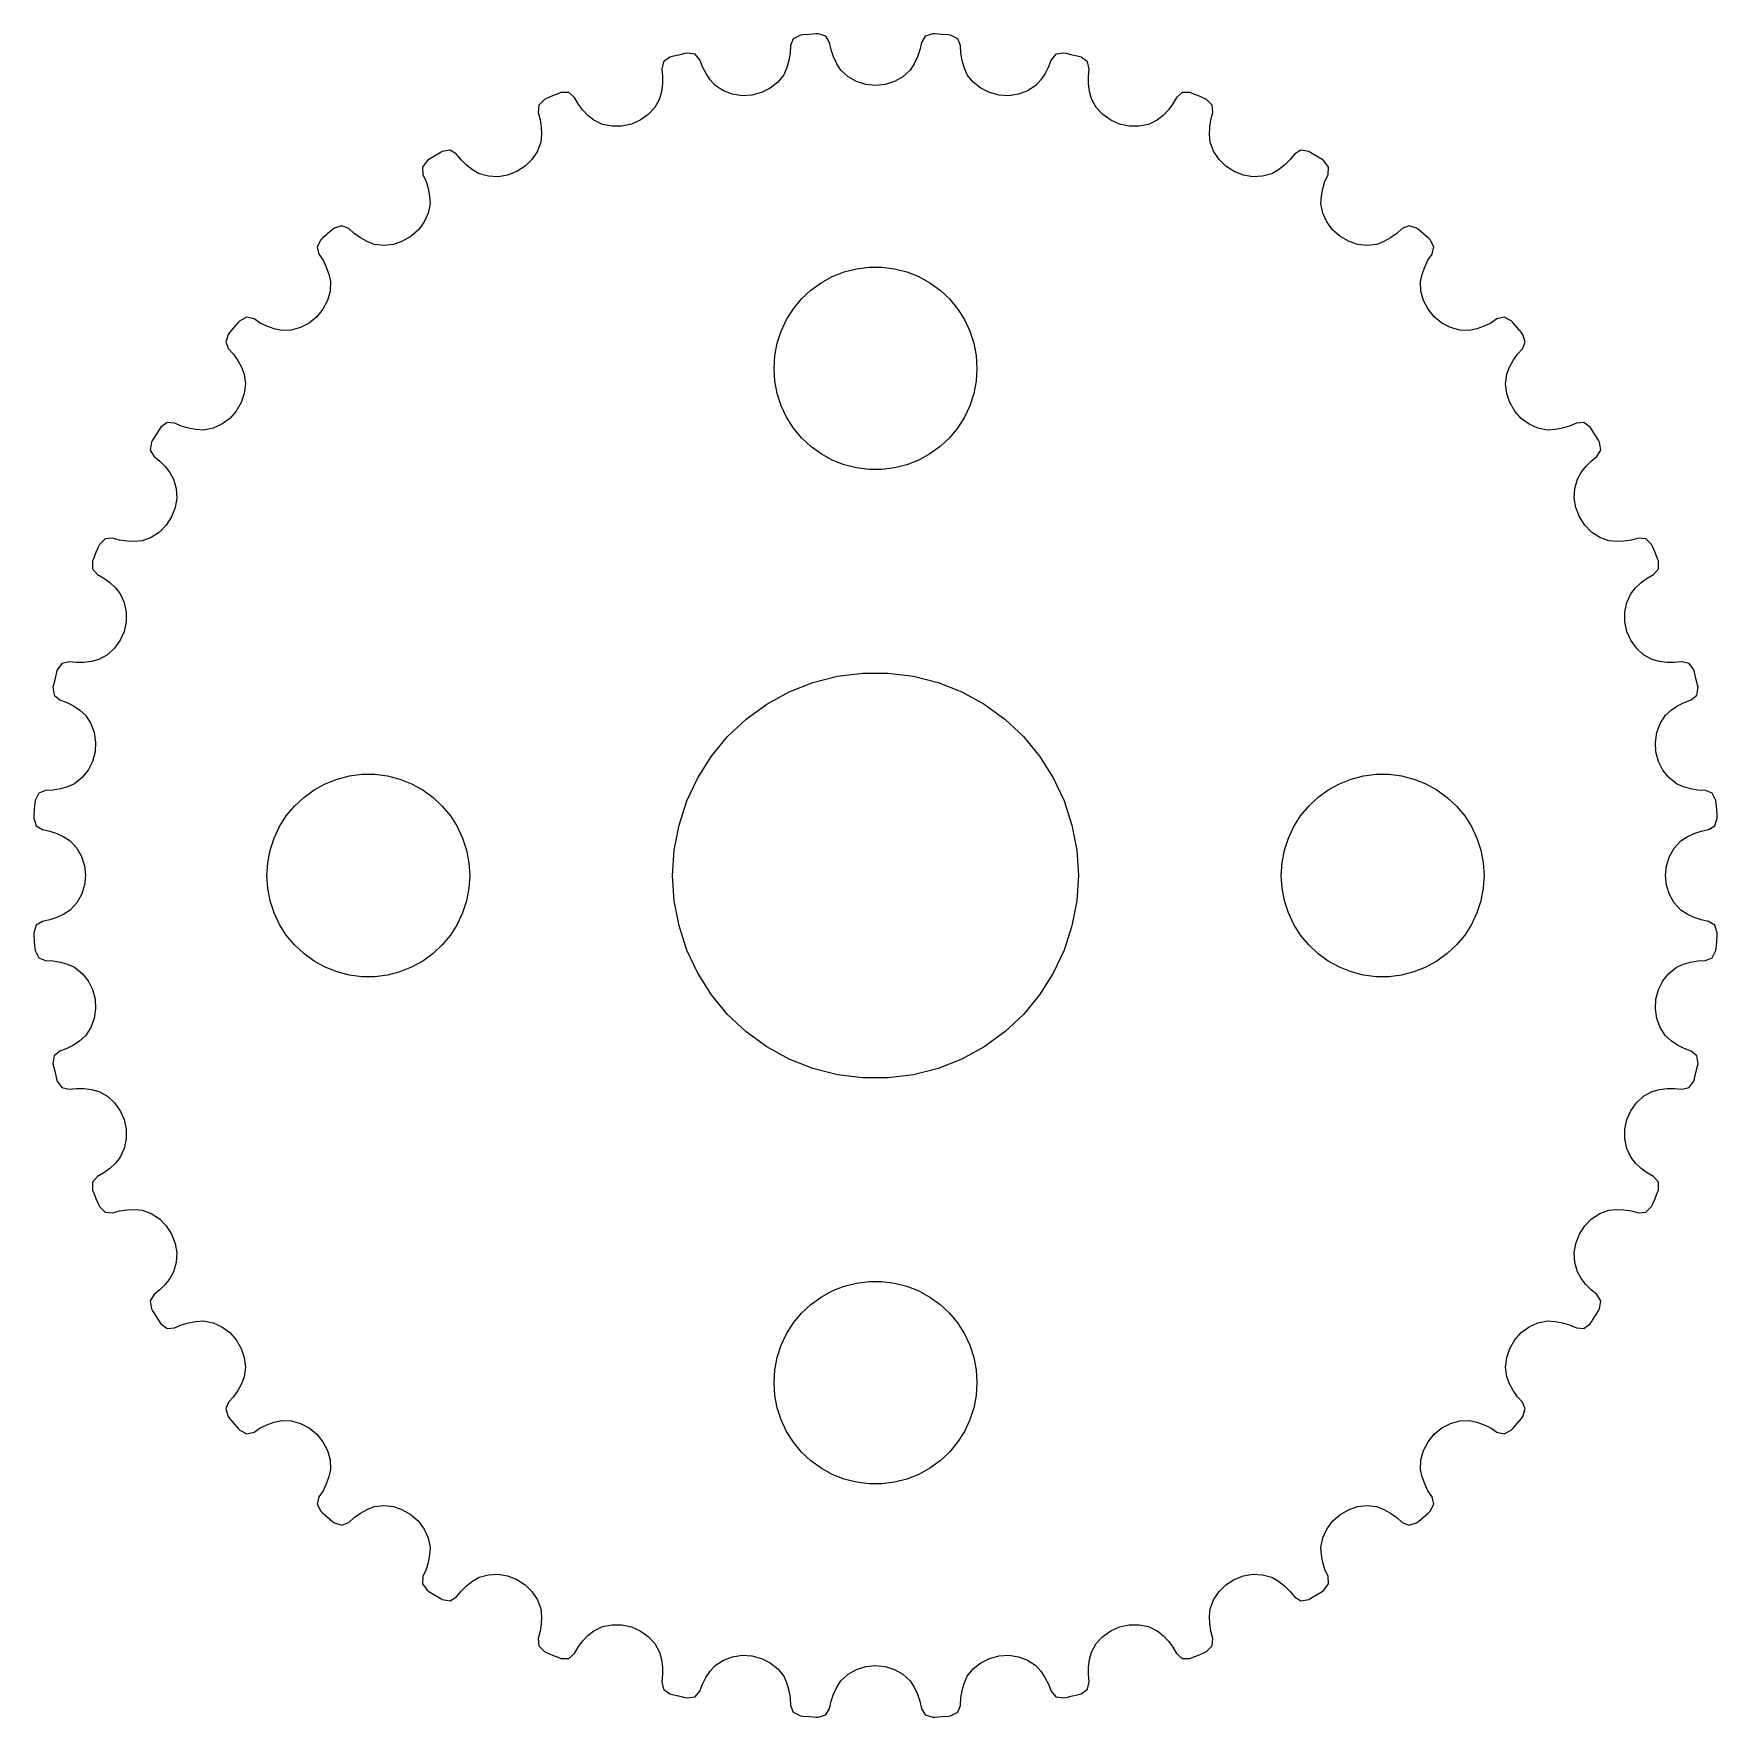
# Model space of a CAD drawing. Header units: metres. Extents: x -14 to 14, y 96 to 232.
# Drawn here: x -12.45 to 12.45, y 207.55 to 232.45 of the extents above.
import ezdxf

# ---------------------------------------------------------------- set-up
doc = ezdxf.new("R2010")
doc.units = ezdxf.units.M

msp = doc.modelspace()

# ---------------------------------------------------------------- linework, layer by layer
for p, q in [((-1.21602, 232.375), (-1.25708, 232.274)), ((-1.11101, 232.429), (-1.21602, 232.375)), ((-1.07671, 232.432), (-1.11101, 232.429)), ((-0.979034, 232.44), (-1.07671, 232.432)), ((-0.881302, 232.447), (-0.979034, 232.44)), ((-0.846939, 232.45), (-0.881302, 232.447)), ((-0.734589, 232.412), (-0.846939, 232.45)), ((-0.678375, 232.319), (-0.734589, 232.412)), ((-0.655991, 232.211), (-0.678375, 232.319)), ((0.678375, 232.319), (0.656052, 232.211)), ((0.734741, 232.412), (0.678375, 232.319)), ((0.846939, 232.45), (0.734741, 232.412)), ((0.881302, 232.447), (0.846939, 232.45)), ((0.979034, 232.44), (0.881302, 232.447)), ((1.07671, 232.432), (0.979034, 232.44)), ((1.11101, 232.429), (1.07671, 232.432)), ((1.21616, 232.374), (1.11101, 232.429)), ((1.25708, 232.274), (1.21616, 232.374)), ((-3.04161, 232.102), (-3.13686, 232.032)), ((-3.00822, 232.11), (-3.04161, 232.102)), ((-2.91301, 232.134), (-3.00822, 232.11)), ((-2.81763, 232.156), (-2.91301, 232.134)), ((-2.78404, 232.164), (-2.81763, 232.156)), ((-2.66728, 232.145), (-2.78404, 232.164)), ((-2.59717, 232.061), (-2.66728, 232.145)), ((-1.26227, 232.163), (-1.28096, 232.055)), ((-1.25708, 232.274), (-1.26227, 232.163)), ((-0.620392, 232.107), (-0.655991, 232.211)), ((-0.572189, 232.006), (-0.620392, 232.107)), ((0.620544, 232.107), (0.572357, 232.006)), ((0.656052, 232.211), (0.620544, 232.107)), ((1.26231, 232.163), (1.25708, 232.274)), ((1.28111, 232.055), (1.26231, 232.163)), ((2.66742, 232.145), (2.59717, 232.061)), ((2.78404, 232.164), (2.66742, 232.145)), ((2.81763, 232.156), (2.78404, 232.164)), ((2.91301, 232.134), (2.81763, 232.156)), ((3.00822, 232.11), (2.91301, 232.134)), ((3.04161, 232.102), (3.00822, 232.11)), ((3.13699, 232.032), (3.04161, 232.102)), ((-3.13686, 232.032), (-3.16162, 231.926)), ((-3.16162, 231.926), (-3.14952, 231.816)), ((-2.55817, 231.958), (-2.59717, 232.061)), ((-2.50664, 231.86), (-2.55817, 231.958)), ((-2.44327, 231.769), (-2.50664, 231.86)), ((-1.35741, 231.843), (-1.44673, 231.731)), ((-1.31281, 231.948), (-1.35741, 231.843)), ((-1.28096, 232.055), (-1.31281, 231.948)), ((-0.511993, 231.91), (-0.572189, 232.006)), ((-0.406158, 231.813), (-0.511993, 231.91)), ((0.511993, 231.91), (0.406158, 231.813)), ((0.572357, 232.006), (0.511993, 231.91)), ((1.31297, 231.948), (1.28111, 232.055)), ((1.35741, 231.843), (1.31297, 231.948)), ((1.44673, 231.731), (1.35741, 231.843)), ((2.50679, 231.86), (2.44344, 231.769)), ((2.55823, 231.958), (2.50679, 231.86)), ((2.59717, 232.061), (2.55823, 231.958)), ((3.16162, 231.926), (3.13699, 232.032)), ((3.14957, 231.816), (3.16162, 231.926)), ((-4.6526, 231.578), (-4.68457, 231.566)), ((-4.53429, 231.578), (-4.6526, 231.578)), ((-4.452, 231.507), (-4.53429, 231.578)), ((-3.16565, 231.595), (-3.19341, 231.485)), ((-3.15094, 231.706), (-3.16565, 231.595)), ((-3.14952, 231.816), (-3.15094, 231.706)), ((-2.3688, 231.683), (-2.44327, 231.769)), ((-2.24907, 231.604), (-2.3688, 231.683)), ((-2.11508, 231.554), (-2.24907, 231.604)), ((-1.6877, 231.578), (-1.82796, 231.541)), ((-1.55872, 231.642), (-1.6877, 231.578)), ((-1.44673, 231.731), (-1.55872, 231.642)), ((-0.281647, 231.742), (-0.406158, 231.813)), ((-0.144287, 231.7), (-0.281647, 231.742)), ((0, 231.685), (-0.144287, 231.7)), ((0.144287, 231.7), (0, 231.685)), ((0.281647, 231.742), (0.144287, 231.7)), ((0.406158, 231.813), (0.281647, 231.742)), ((1.55872, 231.642), (1.44673, 231.731)), ((1.6877, 231.578), (1.55872, 231.642)), ((1.82796, 231.541), (1.6877, 231.578)), ((2.24907, 231.604), (2.11508, 231.554)), ((2.3688, 231.683), (2.24907, 231.604)), ((2.44344, 231.769), (2.3688, 231.683)), ((3.15109, 231.706), (3.14957, 231.816)), ((3.16582, 231.595), (3.15109, 231.706)), ((3.19341, 231.485), (3.16582, 231.595)), ((4.53441, 231.578), (4.452, 231.507)), ((4.6526, 231.578), (4.53441, 231.578)), ((4.68457, 231.566), (4.6526, 231.578)), ((-4.98044, 231.393), (-4.9883, 231.284)), ((-4.89732, 231.477), (-4.98044, 231.393)), ((-4.86566, 231.491), (-4.89732, 231.477)), ((-4.77527, 231.529), (-4.86566, 231.491)), ((-4.68457, 231.566), (-4.77527, 231.529)), ((-4.39735, 231.411), (-4.452, 231.507)), ((-4.33116, 231.322), (-4.39735, 231.411)), ((-4.2542, 231.241), (-4.33116, 231.322)), ((-3.26402, 231.36), (-3.3607, 231.255)), ((-3.19341, 231.485), (-3.26402, 231.36)), ((-1.97273, 231.533), (-2.11508, 231.554)), ((-1.82796, 231.541), (-1.97273, 231.533)), ((1.97273, 231.533), (1.82796, 231.541)), ((2.11508, 231.554), (1.97273, 231.533)), ((3.26402, 231.36), (3.19341, 231.485)), ((3.3607, 231.255), (3.26402, 231.36)), ((4.3313, 231.322), (4.25436, 231.241)), ((4.3974, 231.411), (4.3313, 231.322)), ((4.452, 231.507), (4.3974, 231.411)), ((4.77527, 231.529), (4.68457, 231.566)), ((4.86566, 231.491), (4.77527, 231.529)), ((4.89732, 231.477), (4.86566, 231.491)), ((4.98058, 231.393), (4.89732, 231.477)), ((4.9883, 231.284), (4.98058, 231.393)), ((-4.9883, 231.284), (-4.95921, 231.178)), ((-4.95921, 231.178), (-4.94334, 231.069)), ((-4.16728, 231.169), (-4.2542, 231.241)), ((-4.03661, 231.109), (-4.16728, 231.169)), ((-3.89644, 231.081), (-4.03661, 231.109)), ((-3.75259, 231.082), (-3.89644, 231.081)), ((-3.6109, 231.113), (-3.75259, 231.082)), ((-3.47813, 231.172), (-3.6109, 231.113)), ((-3.3607, 231.255), (-3.47813, 231.172)), ((3.47813, 231.172), (3.3607, 231.255)), ((3.6109, 231.113), (3.47813, 231.172)), ((3.75259, 231.082), (3.6109, 231.113)), ((3.89644, 231.081), (3.75259, 231.082)), ((4.03661, 231.109), (3.89644, 231.081)), ((4.16728, 231.169), (4.03661, 231.109)), ((4.25436, 231.241), (4.16728, 231.169)), ((4.94348, 231.069), (4.95926, 231.178)), ((4.95926, 231.178), (4.9883, 231.284)), ((-4.95076, 230.844), (-5.00095, 230.71)), ((-4.94055, 230.957), (-4.95076, 230.844)), ((-4.94334, 231.069), (-4.94055, 230.957)), ((4.9407, 230.957), (4.94348, 231.069)), ((4.95076, 230.844), (4.9407, 230.957)), ((5.00095, 230.71), (4.95076, 230.844)), ((-6.6033, 230.588), (-6.63245, 230.57)), ((-6.51994, 230.64), (-6.6033, 230.588)), ((-6.43617, 230.69), (-6.51994, 230.64)), ((-6.4066, 230.708), (-6.43617, 230.69)), ((-6.28964, 230.726), (-6.4066, 230.708)), ((-6.19719, 230.668), (-6.28964, 230.726)), ((-6.12827, 230.582), (-6.19719, 230.668)), ((-6.04903, 230.505), (-6.12827, 230.582)), ((-5.07996, 230.59), (-5.18292, 230.49)), ((-5.00095, 230.71), (-5.07996, 230.59)), ((5.07996, 230.59), (5.00095, 230.71)), ((5.18292, 230.49), (5.07996, 230.59)), ((6.12831, 230.582), (6.04916, 230.505)), ((6.19719, 230.668), (6.12831, 230.582)), ((6.28976, 230.726), (6.19719, 230.668)), ((6.4066, 230.708), (6.28976, 230.726)), ((6.43617, 230.69), (6.4066, 230.708)), ((6.51994, 230.64), (6.43617, 230.69)), ((6.6033, 230.588), (6.51994, 230.64)), ((6.63245, 230.57), (6.6033, 230.588)), ((-6.63245, 230.57), (-6.7014, 230.474)), ((-6.7014, 230.474), (-6.69214, 230.365)), ((-6.69214, 230.365), (-6.64679, 230.265)), ((-5.96037, 230.438), (-6.04903, 230.505)), ((-5.86316, 230.379), (-5.96037, 230.438)), ((-5.72475, 230.341), (-5.86316, 230.379)), ((-5.58186, 230.335), (-5.72475, 230.341)), ((-5.44006, 230.359), (-5.58186, 230.335)), ((-5.30495, 230.412), (-5.44006, 230.359)), ((-5.18292, 230.49), (-5.30495, 230.412)), ((5.30495, 230.412), (5.18292, 230.49)), ((5.44006, 230.359), (5.30495, 230.412)), ((5.58186, 230.335), (5.44006, 230.359)), ((5.72475, 230.341), (5.58186, 230.335)), ((5.86316, 230.379), (5.72475, 230.341)), ((5.96053, 230.437), (5.86316, 230.379)), ((6.04916, 230.505), (5.96053, 230.437)), ((6.70151, 230.474), (6.63245, 230.57)), ((6.64684, 230.265), (6.69214, 230.365)), ((6.69214, 230.365), (6.70151, 230.474)), ((-6.64679, 230.265), (-6.61401, 230.159)), ((-6.61401, 230.159), (-6.59381, 230.049)), ((6.59395, 230.049), (6.61414, 230.159)), ((6.61414, 230.159), (6.64684, 230.265)), ((-6.58621, 229.936), (-6.61473, 229.795)), ((-6.59381, 230.049), (-6.58621, 229.936)), ((6.58621, 229.936), (6.59395, 230.049)), ((6.61473, 229.795), (6.58621, 229.936)), ((-7.89012, 229.61), (-8.00284, 229.574)), ((-7.78981, 229.568), (-7.89012, 229.61)), ((-6.6741, 229.665), (-6.7601, 229.55)), ((-6.61473, 229.795), (-6.6741, 229.665)), ((6.6741, 229.665), (6.61473, 229.795)), ((6.7601, 229.55), (6.6741, 229.665)), ((7.89024, 229.61), (7.78981, 229.568)), ((8.00284, 229.574), (7.89024, 229.61)), ((-8.20425, 229.402), (-8.25734, 229.296)), ((-8.17833, 229.425), (-8.20425, 229.402)), ((-8.10406, 229.489), (-8.17833, 229.425)), ((-8.02928, 229.552), (-8.10406, 229.489)), ((-8.00284, 229.574), (-8.02928, 229.552)), ((-7.70827, 229.493), (-7.78981, 229.568)), ((-7.61795, 229.43), (-7.70827, 229.493)), ((-7.51978, 229.377), (-7.61795, 229.43)), ((-7.41466, 229.334), (-7.51978, 229.377)), ((-7.27193, 229.318), (-7.41466, 229.334)), ((-7.12982, 229.334), (-7.27193, 229.318)), ((-6.99358, 229.38), (-7.12982, 229.334)), ((-6.86835, 229.453), (-6.99358, 229.38)), ((-6.7601, 229.55), (-6.86835, 229.453)), ((6.86835, 229.453), (6.7601, 229.55)), ((6.99358, 229.38), (6.86835, 229.453)), ((7.12982, 229.334), (6.99358, 229.38)), ((7.27193, 229.318), (7.12982, 229.334)), ((7.41466, 229.334), (7.27193, 229.318)), ((7.51991, 229.377), (7.41466, 229.334)), ((7.61809, 229.43), (7.51991, 229.377)), ((7.70831, 229.493), (7.61809, 229.43)), ((7.78981, 229.568), (7.70831, 229.493)), ((8.02928, 229.552), (8.00284, 229.574)), ((8.10406, 229.489), (8.02928, 229.552)), ((8.17833, 229.425), (8.10406, 229.489)), ((8.20425, 229.402), (8.17833, 229.425)), ((8.25745, 229.296), (8.20425, 229.402)), ((-8.25734, 229.296), (-8.23122, 229.191)), ((-8.23122, 229.191), (-8.17072, 229.099)), ((-8.17072, 229.099), (-8.12183, 228.999)), ((8.12193, 228.999), (8.17075, 229.098)), ((8.17075, 229.098), (8.23122, 229.191)), ((8.23122, 229.191), (8.25745, 229.296)), ((-8.12183, 228.999), (-8.08469, 228.894)), ((-8.08469, 228.894), (-8.05949, 228.784)), ((-0.803726, 228.766), (-0.638657, 228.857)), ((-0.638657, 228.857), (-0.463516, 228.927)), ((-0.463516, 228.927), (-0.281067, 228.973)), ((-0.281067, 228.973), (-0.094177, 228.997)), ((-0.094177, 228.997), (0.094177, 228.997)), ((0.094177, 228.997), (0.281067, 228.973)), ((0.281067, 228.973), (0.463516, 228.927)), ((0.463516, 228.927), (0.638657, 228.857)), ((0.638657, 228.857), (0.803726, 228.766)), ((8.05949, 228.784), (8.08481, 228.894)), ((8.08481, 228.894), (8.12193, 228.999)), ((-8.06563, 228.64), (-8.10393, 228.502)), ((-8.05949, 228.784), (-8.06563, 228.64)), ((-1.09344, 228.527), (-0.956131, 228.656)), ((-0.956131, 228.656), (-0.803726, 228.766)), ((0.803726, 228.766), (0.956131, 228.656)), ((0.956131, 228.656), (1.09344, 228.527)), ((8.06563, 228.64), (8.05949, 228.784)), ((8.10393, 228.502), (8.06563, 228.64)), ((-8.17082, 228.375), (-8.26263, 228.263)), ((-8.10393, 228.502), (-8.17082, 228.375)), ((-1.31445, 228.223), (-1.21352, 228.382)), ((-1.21352, 228.382), (-1.09344, 228.527)), ((1.09344, 228.527), (1.21352, 228.382)), ((1.21352, 228.382), (1.31445, 228.223)), ((8.17082, 228.375), (8.10393, 228.502)), ((8.26263, 228.263), (8.17082, 228.375)), ((-9.48863, 228.104), (-9.552, 228.029)), ((-9.4247, 228.178), (-9.48863, 228.104)), ((-9.40202, 228.204), (-9.4247, 228.178)), ((-9.29633, 228.257), (-9.40202, 228.204)), ((-9.1906, 228.231), (-9.29633, 228.257)), ((-9.09848, 228.171), (-9.1906, 228.231)), ((-8.9993, 228.122), (-9.09848, 228.171)), ((-8.89401, 228.085), (-8.9993, 228.122)), ((-8.78358, 228.059), (-8.89401, 228.085)), ((-8.50224, 228.104), (-8.64003, 228.066)), ((-8.37488, 228.171), (-8.50224, 228.104)), ((-8.26263, 228.263), (-8.37488, 228.171)), ((-1.39465, 228.052), (-1.31445, 228.223)), ((1.31445, 228.223), (1.39465, 228.052)), ((8.37488, 228.171), (8.26263, 228.263)), ((8.50224, 228.104), (8.37488, 228.171)), ((8.64003, 228.066), (8.50224, 228.104)), ((8.89413, 228.085), (8.78358, 228.059)), ((8.99942, 228.122), (8.89413, 228.085)), ((9.09851, 228.171), (8.99942, 228.122)), ((9.1906, 228.231), (9.09851, 228.171)), ((9.29643, 228.257), (9.1906, 228.231)), ((9.40202, 228.204), (9.29643, 228.257)), ((9.4247, 228.178), (9.40202, 228.204)), ((9.48863, 228.104), (9.4247, 228.178)), ((9.552, 228.029), (9.48863, 228.104)), ((-9.57405, 228.003), (-9.60997, 227.89)), ((-9.60997, 227.89), (-9.5676, 227.79)), ((-9.552, 228.029), (-9.57405, 228.003)), ((-8.64003, 228.066), (-8.78358, 228.059)), ((-1.48816, 227.688), (-1.45287, 227.873)), ((-1.45287, 227.873), (-1.39465, 228.052)), ((1.39465, 228.052), (1.45287, 227.873)), ((1.45287, 227.873), (1.48816, 227.688)), ((8.78358, 228.059), (8.64003, 228.066)), ((9.57405, 228.003), (9.552, 228.029)), ((9.5676, 227.79), (9.61005, 227.89)), ((9.61005, 227.89), (9.57405, 228.003)), ((-9.5676, 227.79), (-9.49344, 227.708)), ((-9.49344, 227.708), (-9.42964, 227.618)), ((-9.42964, 227.618), (-9.37651, 227.52)), ((-1.5, 227.5), (-1.48816, 227.688)), ((1.48816, 227.688), (1.5, 227.5)), ((9.37662, 227.52), (9.42973, 227.618)), ((9.42973, 227.618), (9.49347, 227.708)), ((9.49347, 227.708), (9.5676, 227.79)), ((-9.37651, 227.52), (-9.33434, 227.415)), ((-9.33434, 227.415), (-9.31793, 227.272)), ((-1.48816, 227.312), (-1.5, 227.5)), ((1.5, 227.5), (1.48816, 227.312)), ((9.31793, 227.272), (9.33434, 227.415)), ((9.33434, 227.415), (9.37662, 227.52)), ((-9.3342, 227.13), (-9.38034, 226.994)), ((-9.31793, 227.272), (-9.3342, 227.13)), ((-1.45287, 227.127), (-1.48816, 227.312)), ((-1.39465, 226.948), (-1.45287, 227.127)), ((1.45287, 227.127), (1.39465, 226.948)), ((1.48816, 227.312), (1.45287, 227.127)), ((9.3342, 227.13), (9.31793, 227.272)), ((9.38034, 226.994), (9.3342, 227.13)), ((-9.45348, 226.868), (-9.54997, 226.76)), ((-9.38034, 226.994), (-9.45348, 226.868)), ((-1.31445, 226.777), (-1.39465, 226.948)), ((1.39465, 226.948), (1.31445, 226.777)), ((9.45348, 226.868), (9.38034, 226.994)), ((9.54997, 226.76), (9.45348, 226.868)), ((-10.588, 226.603), (-10.6396, 226.52)), ((-10.5697, 226.632), (-10.588, 226.603)), ((-10.4736, 226.702), (-10.5697, 226.632)), ((-10.3651, 226.692), (-10.4736, 226.702)), ((-10.2646, 226.647), (-10.3651, 226.692)), ((-10.1591, 226.614), (-10.2646, 226.647)), ((-10.0493, 226.594), (-10.1591, 226.614)), ((-9.93622, 226.586), (-10.0493, 226.594)), ((-9.79541, 226.615), (-9.93622, 226.586)), ((-9.6653, 226.674), (-9.79541, 226.615)), ((-9.54997, 226.76), (-9.6653, 226.674)), ((-1.21352, 226.618), (-1.31445, 226.777)), ((-1.09344, 226.473), (-1.21352, 226.618)), ((1.21352, 226.618), (1.09344, 226.473)), ((1.31445, 226.777), (1.21352, 226.618)), ((9.6653, 226.674), (9.54997, 226.76)), ((9.79541, 226.615), (9.6653, 226.674)), ((9.93622, 226.586), (9.79541, 226.615)), ((10.0494, 226.594), (9.93622, 226.586)), ((10.1591, 226.614), (10.0494, 226.594)), ((10.2647, 226.647), (10.1591, 226.614)), ((10.3651, 226.692), (10.2647, 226.647)), ((10.4737, 226.701), (10.3651, 226.692)), ((10.5697, 226.632), (10.4737, 226.701)), ((10.588, 226.603), (10.5697, 226.632)), ((10.6396, 226.52), (10.588, 226.603)), ((-10.7081, 226.407), (-10.726, 226.29)), ((-10.6904, 226.436), (-10.7081, 226.407)), ((-10.6396, 226.52), (-10.6904, 226.436)), ((-0.956131, 226.344), (-1.09344, 226.473)), ((-0.803726, 226.234), (-0.956131, 226.344)), ((0.956131, 226.344), (0.803726, 226.234)), ((1.09344, 226.473), (0.956131, 226.344)), ((10.6904, 226.436), (10.6396, 226.52)), ((10.7081, 226.407), (10.6904, 226.436)), ((10.726, 226.29), (10.7081, 226.407)), ((-10.726, 226.29), (-10.6684, 226.197)), ((-10.6684, 226.197), (-10.5824, 226.128)), ((-10.5824, 226.128), (-10.5053, 226.049)), ((-0.638657, 226.143), (-0.803726, 226.234)), ((-0.463516, 226.073), (-0.638657, 226.143)), ((0.638657, 226.143), (0.463516, 226.073)), ((0.803726, 226.234), (0.638657, 226.143)), ((10.5054, 226.049), (10.5824, 226.128)), ((10.5824, 226.128), (10.6684, 226.197)), ((10.6684, 226.197), (10.726, 226.29)), ((-10.5053, 226.049), (-10.4374, 225.961)), ((-10.4374, 225.961), (-10.3793, 225.863)), ((-10.3793, 225.863), (-10.3408, 225.725)), ((-0.281067, 226.027), (-0.463516, 226.073)), ((-0.094177, 226.003), (-0.281067, 226.027)), ((0.094177, 226.003), (-0.094177, 226.003)), ((0.281067, 226.027), (0.094177, 226.003)), ((0.463516, 226.073), (0.281067, 226.027)), ((10.3408, 225.725), (10.3793, 225.863)), ((10.3793, 225.863), (10.4375, 225.96)), ((10.4375, 225.96), (10.5054, 226.049)), ((-10.3408, 225.725), (-10.3346, 225.582)), ((10.3346, 225.582), (10.3408, 225.725)), ((-10.3589, 225.44), (-10.4115, 225.305)), ((-10.3346, 225.582), (-10.3589, 225.44)), ((10.3589, 225.44), (10.3346, 225.582)), ((10.4115, 225.305), (10.3589, 225.44)), ((-10.4899, 225.183), (-10.5904, 225.08)), ((-10.4115, 225.305), (-10.4899, 225.183)), ((10.4899, 225.183), (10.4115, 225.305)), ((10.5904, 225.08), (10.4899, 225.183)), ((-11.4907, 224.866), (-11.5285, 224.775)), ((-11.4771, 224.897), (-11.4907, 224.866)), ((-11.393, 224.981), (-11.4771, 224.897)), ((-11.2844, 224.988), (-11.393, 224.981)), ((-11.1781, 224.959), (-11.2844, 224.988)), ((-11.0687, 224.943), (-11.1781, 224.959)), ((-10.9571, 224.941), (-11.0687, 224.943)), ((-10.8442, 224.951), (-10.9571, 224.941)), ((-10.7096, 225.001), (-10.8442, 224.951)), ((-10.5904, 225.08), (-10.7096, 225.001)), ((10.7096, 225.001), (10.5904, 225.08)), ((10.8442, 224.951), (10.7096, 225.001)), ((10.9571, 224.941), (10.8442, 224.951)), ((11.0687, 224.943), (10.9571, 224.941)), ((11.1781, 224.959), (11.0687, 224.943)), ((11.2844, 224.988), (11.1781, 224.959)), ((11.3931, 224.98), (11.2844, 224.988)), ((11.4771, 224.897), (11.3931, 224.98)), ((11.4907, 224.866), (11.4771, 224.897)), ((11.5285, 224.775), (11.4907, 224.866)), ((-11.5657, 224.685), (-11.5785, 224.653)), ((-11.5785, 224.653), (-11.5778, 224.534)), ((-11.5285, 224.775), (-11.5657, 224.685)), ((11.5657, 224.685), (11.5285, 224.775)), ((11.5785, 224.653), (11.5657, 224.685)), ((11.5779, 224.534), (11.5785, 224.653)), ((-11.5778, 224.534), (-11.5065, 224.452)), ((-11.5065, 224.452), (-11.4108, 224.397)), ((-11.4108, 224.397), (-11.3223, 224.331)), ((11.3223, 224.331), (11.4108, 224.397)), ((11.4108, 224.397), (11.5065, 224.452)), ((11.5065, 224.452), (11.5779, 224.534)), ((-11.3223, 224.331), (-11.2414, 224.254)), ((-11.2414, 224.254), (-11.1687, 224.167)), ((-11.1687, 224.167), (-11.109, 224.037)), ((11.109, 224.037), (11.1687, 224.167)), ((11.1687, 224.167), (11.2414, 224.254)), ((11.2414, 224.254), (11.3223, 224.331)), ((-11.109, 224.037), (-11.0806, 223.896)), ((-11.0806, 223.896), (-11.0824, 223.753)), ((11.0806, 223.896), (11.109, 224.037)), ((11.0824, 223.753), (11.0806, 223.896)), ((-11.1132, 223.611), (-11.1716, 223.478)), ((-11.0824, 223.753), (-11.1132, 223.611)), ((11.1132, 223.611), (11.0824, 223.753)), ((11.1716, 223.478), (11.1132, 223.611)), ((-11.2547, 223.361), (-11.36, 223.264)), ((-11.1716, 223.478), (-11.2547, 223.361)), ((11.2547, 223.361), (11.1716, 223.478)), ((11.36, 223.264), (11.2547, 223.361)), ((-12.0319, 223.137), (-12.1019, 223.042)), ((-11.9258, 223.162), (-12.0319, 223.137)), ((-11.8163, 223.15), (-11.9258, 223.162)), ((-11.7057, 223.151), (-11.8163, 223.15)), ((-11.5951, 223.166), (-11.7057, 223.151)), ((-11.4852, 223.193), (-11.5951, 223.166)), ((-11.36, 223.264), (-11.4852, 223.193)), ((11.4852, 223.193), (11.36, 223.264)), ((11.5951, 223.166), (11.4852, 223.193)), ((11.7058, 223.151), (11.5951, 223.166)), ((11.8163, 223.15), (11.7058, 223.151)), ((11.9258, 223.162), (11.8163, 223.15)), ((12.0319, 223.137), (11.9258, 223.162)), ((12.1019, 223.042), (12.0319, 223.137)), ((-12.1336, 222.913), (-12.1561, 222.818)), ((-12.1104, 223.008), (-12.1336, 222.913)), ((-12.1019, 223.042), (-12.1104, 223.008)), ((-0.927048, 222.853), (-0.562134, 222.947)), ((-0.562134, 222.947), (-0.18837, 222.994)), ((-0.18837, 222.994), (0.18837, 222.994)), ((0.18837, 222.994), (0.562134, 222.947)), ((0.562134, 222.947), (0.927048, 222.853)), ((12.1104, 223.008), (12.1019, 223.042)), ((12.1336, 222.913), (12.1104, 223.008)), ((12.1561, 222.818), (12.1336, 222.913)), ((-12.1561, 222.818), (-12.1638, 222.784)), ((-12.1638, 222.784), (-12.1446, 222.667)), ((-12.1446, 222.667), (-12.0613, 222.597)), ((-1.60747, 222.533), (-1.27733, 222.714)), ((-1.27733, 222.714), (-0.927048, 222.853)), ((0.927048, 222.853), (1.27733, 222.714)), ((1.27733, 222.714), (1.60747, 222.533)), ((12.0613, 222.597), (12.1447, 222.667)), ((12.1447, 222.667), (12.1638, 222.784)), ((12.1638, 222.784), (12.1561, 222.818)), ((-12.0613, 222.597), (-11.9582, 222.558)), ((-11.9582, 222.558), (-11.8604, 222.507)), ((-11.8604, 222.507), (-11.7685, 222.443)), ((-11.7685, 222.443), (-11.6831, 222.369)), ((-11.6831, 222.369), (-11.6037, 222.249)), ((-1.91226, 222.312), (-1.60747, 222.533)), ((1.60747, 222.533), (1.91226, 222.312)), ((11.6037, 222.249), (11.6831, 222.369)), ((11.6831, 222.369), (11.7685, 222.443)), ((11.7685, 222.443), (11.8604, 222.507)), ((11.8604, 222.507), (11.9582, 222.558)), ((11.9582, 222.558), (12.0613, 222.597)), ((-11.6037, 222.249), (-11.5537, 222.115)), ((-11.5537, 222.115), (-11.533, 221.973)), ((-2.1869, 222.054), (-1.91226, 222.312)), ((1.91226, 222.312), (2.1869, 222.054)), ((11.533, 221.973), (11.5537, 222.115)), ((11.5537, 222.115), (11.6037, 222.249)), ((-11.533, 221.973), (-11.5413, 221.828)), ((-2.42705, 221.763), (-2.1869, 222.054)), ((2.1869, 222.054), (2.42705, 221.763)), ((11.5413, 221.828), (11.533, 221.973)), ((-11.5781, 221.688), (-11.6418, 221.559)), ((-11.5413, 221.828), (-11.5781, 221.688)), ((-2.62891, 221.445), (-2.42705, 221.763)), ((2.42705, 221.763), (2.62891, 221.445)), ((11.5781, 221.688), (11.5413, 221.828)), ((11.6418, 221.559), (11.5781, 221.688)), ((-11.7308, 221.447), (-11.8433, 221.357)), ((-11.6418, 221.559), (-11.7308, 221.447)), ((-8.13866, 221.357), (-7.96352, 221.427)), ((-7.96352, 221.427), (-7.78107, 221.473)), ((-7.78107, 221.473), (-7.59418, 221.497)), ((-7.59418, 221.497), (-7.40581, 221.497)), ((-7.40581, 221.497), (-7.21892, 221.473)), ((-7.21892, 221.473), (-7.03647, 221.427)), ((-7.03647, 221.427), (-6.86133, 221.357)), ((-2.78932, 221.104), (-2.62891, 221.445)), ((2.62891, 221.445), (2.78932, 221.104)), ((6.86133, 221.357), (7.03647, 221.427)), ((7.03647, 221.427), (7.21892, 221.473)), ((7.21892, 221.473), (7.40581, 221.497)), ((7.40581, 221.497), (7.59418, 221.497)), ((7.59418, 221.497), (7.78107, 221.473)), ((7.78107, 221.473), (7.96352, 221.427)), ((7.96352, 221.427), (8.13866, 221.357)), ((11.7308, 221.447), (11.6418, 221.559)), ((11.8433, 221.357), (11.7308, 221.447)), ((-12.3745, 221.216), (-12.4287, 221.111)), ((-12.2735, 221.257), (-12.3745, 221.216)), ((-12.1635, 221.262), (-12.2735, 221.257)), ((-12.0546, 221.281), (-12.1635, 221.262)), ((-11.9476, 221.313), (-12.0546, 221.281)), ((-11.8433, 221.357), (-11.9476, 221.313)), ((-8.59344, 221.027), (-8.45613, 221.156)), ((-8.45613, 221.156), (-8.30373, 221.266)), ((-8.30373, 221.266), (-8.13866, 221.357)), ((-6.86133, 221.357), (-6.69626, 221.266)), ((-6.69626, 221.266), (-6.54385, 221.156)), ((-6.54385, 221.156), (-6.40654, 221.027)), ((6.40654, 221.027), (6.54385, 221.156)), ((6.54385, 221.156), (6.69626, 221.266)), ((6.69626, 221.266), (6.86133, 221.357)), ((8.13866, 221.357), (8.30373, 221.266)), ((8.30373, 221.266), (8.45613, 221.156)), ((8.45613, 221.156), (8.59344, 221.027)), ((11.9476, 221.313), (11.8433, 221.357)), ((12.0546, 221.281), (11.9476, 221.313)), ((12.1635, 221.262), (12.0546, 221.281)), ((12.2735, 221.257), (12.1635, 221.262)), ((12.3745, 221.216), (12.2735, 221.257)), ((12.4287, 221.111), (12.3745, 221.216)), ((-12.4472, 220.881), (-12.4495, 220.847)), ((-12.4399, 220.979), (-12.4472, 220.881)), ((-12.4319, 221.077), (-12.4399, 220.979)), ((-12.4287, 221.111), (-12.4319, 221.077)), ((-8.81445, 220.723), (-8.71352, 220.882)), ((-8.71352, 220.882), (-8.59344, 221.027)), ((-6.40654, 221.027), (-6.28647, 220.882)), ((-6.28647, 220.882), (-6.18553, 220.723)), ((-2.90575, 220.746), (-2.78932, 221.104)), ((2.78932, 221.104), (2.90575, 220.746)), ((6.18553, 220.723), (6.28647, 220.882)), ((6.28647, 220.882), (6.40654, 221.027)), ((8.59344, 221.027), (8.71352, 220.882)), ((8.71352, 220.882), (8.81445, 220.723)), ((12.4319, 221.077), (12.4287, 221.111)), ((12.4399, 220.979), (12.4319, 221.077)), ((12.4472, 220.881), (12.4399, 220.979)), ((12.4495, 220.847), (12.4472, 220.881)), ((-12.4495, 220.847), (-12.4124, 220.735)), ((-12.4124, 220.735), (-12.3191, 220.678)), ((-12.3191, 220.678), (-12.2112, 220.656)), ((-12.2112, 220.656), (-12.1066, 220.621)), ((-12.1066, 220.621), (-12.0059, 220.572)), ((-8.89465, 220.552), (-8.81445, 220.723)), ((-6.18553, 220.723), (-6.10533, 220.552)), ((-2.97633, 220.376), (-2.90575, 220.746)), ((2.90575, 220.746), (2.97633, 220.376)), ((6.10533, 220.552), (6.18553, 220.723)), ((8.81445, 220.723), (8.89465, 220.552)), ((12.0059, 220.572), (12.1066, 220.62)), ((12.1066, 220.62), (12.2112, 220.656)), ((12.2112, 220.656), (12.3191, 220.678)), ((12.3191, 220.678), (12.4124, 220.735)), ((12.4124, 220.735), (12.4495, 220.847)), ((-12.0059, 220.572), (-11.9099, 220.512)), ((-11.9099, 220.512), (-11.8127, 220.406)), ((-11.8127, 220.406), (-11.7423, 220.282)), ((-8.98816, 220.188), (-8.95287, 220.373)), ((-8.95287, 220.373), (-8.89465, 220.552)), ((-6.10533, 220.552), (-6.04712, 220.373)), ((-6.04712, 220.373), (-6.01183, 220.188)), ((-3, 220), (-2.97633, 220.376)), ((2.97633, 220.376), (3, 220)), ((6.01183, 220.188), (6.04712, 220.373)), ((6.04712, 220.373), (6.10533, 220.552)), ((8.89465, 220.552), (8.95287, 220.373)), ((8.95287, 220.373), (8.98816, 220.188)), ((11.7423, 220.282), (11.8127, 220.406)), ((11.8127, 220.406), (11.9099, 220.512)), ((11.9099, 220.512), (12.0059, 220.572)), ((-11.7423, 220.282), (-11.6996, 220.144)), ((-11.6996, 220.144), (-11.6852, 220)), ((-9, 220), (-8.98816, 220.188)), ((-6.01183, 220.188), (-6, 220)), ((6, 220), (6.01183, 220.188)), ((8.98816, 220.188), (9, 220)), ((11.6852, 220), (11.6996, 220.144)), ((11.6996, 220.144), (11.7423, 220.282)), ((-11.6852, 220), (-11.6996, 219.856)), ((-8.98816, 219.812), (-9, 220)), ((-6, 220), (-6.01183, 219.812)), ((-2.97633, 219.624), (-3, 220)), ((3, 220), (2.97633, 219.624)), ((6.01183, 219.812), (6, 220)), ((9, 220), (8.98816, 219.812)), ((11.6996, 219.856), (11.6852, 220)), ((-11.7423, 219.718), (-11.8127, 219.594)), ((-11.6996, 219.856), (-11.7423, 219.718)), ((-8.95287, 219.627), (-8.98816, 219.812)), ((-8.89465, 219.448), (-8.95287, 219.627)), ((-6.04712, 219.627), (-6.10533, 219.448)), ((-6.01183, 219.812), (-6.04712, 219.627)), ((-2.90575, 219.254), (-2.97633, 219.624)), ((2.97633, 219.624), (2.90575, 219.254)), ((6.04712, 219.627), (6.01183, 219.812)), ((6.10533, 219.448), (6.04712, 219.627)), ((8.95287, 219.627), (8.89465, 219.448)), ((8.98816, 219.812), (8.95287, 219.627)), ((11.7423, 219.718), (11.6996, 219.856)), ((11.8127, 219.594), (11.7423, 219.718)), ((-12.1066, 219.38), (-12.2112, 219.344)), ((-12.0059, 219.428), (-12.1066, 219.38)), ((-11.9099, 219.488), (-12.0059, 219.428)), ((-11.8127, 219.594), (-11.9099, 219.488)), ((-8.81445, 219.277), (-8.89465, 219.448)), ((-6.10533, 219.448), (-6.18553, 219.277)), ((6.18553, 219.277), (6.10533, 219.448)), ((8.89465, 219.448), (8.81445, 219.277)), ((11.9099, 219.488), (11.8127, 219.594)), ((12.0059, 219.428), (11.9099, 219.488)), ((12.1066, 219.379), (12.0059, 219.428)), ((12.2112, 219.344), (12.1066, 219.379)), ((-12.4124, 219.265), (-12.4495, 219.153)), ((-12.4495, 219.153), (-12.4472, 219.119)), ((-12.3191, 219.322), (-12.4124, 219.265)), ((-12.2112, 219.344), (-12.3191, 219.322)), ((-8.71352, 219.118), (-8.81445, 219.277)), ((-6.18553, 219.277), (-6.28647, 219.118)), ((-2.78932, 218.896), (-2.90575, 219.254)), ((2.90575, 219.254), (2.78932, 218.896)), ((6.28647, 219.118), (6.18553, 219.277)), ((8.81445, 219.277), (8.71352, 219.118)), ((12.3191, 219.322), (12.2112, 219.344)), ((12.4124, 219.265), (12.3191, 219.322)), ((12.4495, 219.153), (12.4124, 219.265)), ((12.4472, 219.119), (12.4495, 219.153)), ((-12.4472, 219.119), (-12.4399, 219.021)), ((-12.4399, 219.021), (-12.4319, 218.923)), ((-12.4319, 218.923), (-12.4287, 218.889)), ((-12.4287, 218.889), (-12.3745, 218.784)), ((-8.59344, 218.973), (-8.71352, 219.118)), ((-8.45613, 218.844), (-8.59344, 218.973)), ((-6.40654, 218.973), (-6.54385, 218.844)), ((-6.28647, 219.118), (-6.40654, 218.973)), ((-2.62891, 218.555), (-2.78932, 218.896)), ((2.78932, 218.896), (2.62891, 218.555)), ((6.40654, 218.973), (6.28647, 219.118)), ((6.54385, 218.844), (6.40654, 218.973)), ((8.59344, 218.973), (8.45613, 218.844)), ((8.71352, 219.118), (8.59344, 218.973)), ((12.3745, 218.784), (12.4287, 218.889)), ((12.4287, 218.889), (12.4319, 218.923)), ((12.4319, 218.923), (12.4399, 219.021)), ((12.4399, 219.021), (12.4472, 219.119)), ((-12.3745, 218.784), (-12.2735, 218.743)), ((-12.2735, 218.743), (-12.1635, 218.738)), ((-12.1635, 218.738), (-12.0546, 218.719)), ((-12.0546, 218.719), (-11.9476, 218.687)), ((-11.9476, 218.687), (-11.8433, 218.643)), ((-11.8433, 218.643), (-11.7308, 218.553)), ((-8.30373, 218.734), (-8.45613, 218.844)), ((-8.13866, 218.643), (-8.30373, 218.734)), ((-7.96352, 218.573), (-8.13866, 218.643)), ((-6.86133, 218.643), (-7.03647, 218.573)), ((-6.69626, 218.734), (-6.86133, 218.643)), ((-6.54385, 218.844), (-6.69626, 218.734)), ((6.69626, 218.734), (6.54385, 218.844)), ((6.86133, 218.643), (6.69626, 218.734)), ((7.03647, 218.573), (6.86133, 218.643)), ((8.13866, 218.643), (7.96352, 218.573)), ((8.30373, 218.734), (8.13866, 218.643)), ((8.45613, 218.844), (8.30373, 218.734)), ((11.7308, 218.553), (11.8433, 218.643)), ((11.8433, 218.643), (11.9476, 218.687)), ((11.9476, 218.687), (12.0546, 218.719)), ((12.0546, 218.719), (12.1635, 218.738)), ((12.1635, 218.738), (12.2735, 218.743)), ((12.2735, 218.743), (12.3745, 218.784)), ((-11.7308, 218.553), (-11.6418, 218.441)), ((-11.6418, 218.441), (-11.5781, 218.312)), ((-7.78107, 218.527), (-7.96352, 218.573)), ((-7.59418, 218.503), (-7.78107, 218.527)), ((-7.40581, 218.503), (-7.59418, 218.503)), ((-7.21892, 218.527), (-7.40581, 218.503)), ((-7.03647, 218.573), (-7.21892, 218.527)), ((-2.42705, 218.237), (-2.62891, 218.555)), ((2.62891, 218.555), (2.42705, 218.237)), ((7.21892, 218.527), (7.03647, 218.573)), ((7.40581, 218.503), (7.21892, 218.527)), ((7.59418, 218.503), (7.40581, 218.503)), ((7.78107, 218.527), (7.59418, 218.503)), ((7.96352, 218.573), (7.78107, 218.527)), ((11.5781, 218.312), (11.6418, 218.441)), ((11.6418, 218.441), (11.7308, 218.553)), ((-11.5781, 218.312), (-11.5413, 218.172)), ((-11.5413, 218.172), (-11.533, 218.027)), ((-2.1869, 217.946), (-2.42705, 218.237)), ((2.42705, 218.237), (2.1869, 217.946)), ((11.533, 218.027), (11.5413, 218.172)), ((11.5413, 218.172), (11.5781, 218.312)), ((-11.5537, 217.885), (-11.6037, 217.751)), ((-11.533, 218.027), (-11.5537, 217.885)), ((-1.91226, 217.688), (-2.1869, 217.946)), ((2.1869, 217.946), (1.91226, 217.688)), ((11.5537, 217.885), (11.533, 218.027)), ((11.6037, 217.751), (11.5537, 217.885)), ((-11.6831, 217.631), (-11.7685, 217.557)), ((-11.6037, 217.751), (-11.6831, 217.631)), ((-1.60747, 217.467), (-1.91226, 217.688)), ((1.91226, 217.688), (1.60747, 217.467)), ((11.6831, 217.631), (11.6037, 217.751)), ((11.7685, 217.557), (11.6831, 217.631)), ((-12.0613, 217.403), (-12.1447, 217.333)), ((-11.9582, 217.442), (-12.0613, 217.403)), ((-11.8604, 217.493), (-11.9582, 217.442)), ((-11.7685, 217.557), (-11.8604, 217.493)), ((-1.27733, 217.286), (-1.60747, 217.467)), ((1.60747, 217.467), (1.27733, 217.286)), ((11.8604, 217.493), (11.7685, 217.557)), ((11.9582, 217.442), (11.8604, 217.493)), ((12.0613, 217.403), (11.9582, 217.442)), ((12.1446, 217.333), (12.0613, 217.403)), ((-12.1447, 217.333), (-12.1638, 217.216)), ((-12.1638, 217.216), (-12.1561, 217.182)), ((-12.1561, 217.182), (-12.1336, 217.087)), ((-0.927048, 217.147), (-1.27733, 217.286)), ((-0.562134, 217.053), (-0.927048, 217.147)), ((0.927048, 217.147), (0.562134, 217.053)), ((1.27733, 217.286), (0.927048, 217.147)), ((12.1336, 217.087), (12.1561, 217.182)), ((12.1638, 217.216), (12.1446, 217.333)), ((12.1561, 217.182), (12.1638, 217.216)), ((-12.1336, 217.087), (-12.1104, 216.992)), ((-12.1104, 216.992), (-12.1019, 216.958)), ((-12.1019, 216.958), (-12.0319, 216.863)), ((-0.18837, 217.006), (-0.562134, 217.053)), ((0.18837, 217.006), (-0.18837, 217.006)), ((0.562134, 217.053), (0.18837, 217.006)), ((12.0319, 216.863), (12.1019, 216.958)), ((12.1019, 216.958), (12.1104, 216.992)), ((12.1104, 216.992), (12.1336, 217.087)), ((-12.0319, 216.863), (-11.9258, 216.838)), ((-11.9258, 216.838), (-11.8163, 216.85)), ((-11.8163, 216.85), (-11.7058, 216.849)), ((-11.7058, 216.849), (-11.5951, 216.834)), ((-11.5951, 216.834), (-11.4852, 216.807)), ((-11.4852, 216.807), (-11.36, 216.736)), ((-11.36, 216.736), (-11.2547, 216.639)), ((-11.2547, 216.639), (-11.1716, 216.522)), ((11.1716, 216.522), (11.2547, 216.639)), ((11.2547, 216.639), (11.36, 216.736)), ((11.36, 216.736), (11.4852, 216.807)), ((11.4852, 216.807), (11.5951, 216.834)), ((11.5951, 216.834), (11.7057, 216.849)), ((11.7057, 216.849), (11.8163, 216.85)), ((11.8163, 216.85), (11.9258, 216.838)), ((11.9258, 216.838), (12.0319, 216.863)), ((-11.1716, 216.522), (-11.1132, 216.389)), ((-11.1132, 216.389), (-11.0824, 216.247)), ((11.0824, 216.247), (11.1132, 216.389)), ((11.1132, 216.389), (11.1716, 216.522)), ((-11.0824, 216.247), (-11.0806, 216.104)), ((11.0806, 216.104), (11.0824, 216.247)), ((-11.109, 215.963), (-11.1687, 215.833)), ((-11.0806, 216.104), (-11.109, 215.963)), ((11.109, 215.963), (11.0806, 216.104)), ((11.1687, 215.833), (11.109, 215.963)), ((-11.3223, 215.669), (-11.4108, 215.603)), ((-11.2414, 215.746), (-11.3223, 215.669)), ((-11.1687, 215.833), (-11.2414, 215.746)), ((11.2414, 215.746), (11.1687, 215.833)), ((11.3223, 215.669), (11.2414, 215.746)), ((11.4108, 215.603), (11.3223, 215.669)), ((-11.5779, 215.466), (-11.5785, 215.347)), ((-11.5065, 215.548), (-11.5779, 215.466)), ((-11.4108, 215.603), (-11.5065, 215.548)), ((11.5065, 215.548), (11.4108, 215.603)), ((11.5778, 215.466), (11.5065, 215.548)), ((11.5785, 215.347), (11.5778, 215.466)), ((-11.5785, 215.347), (-11.5657, 215.315)), ((-11.5657, 215.315), (-11.5285, 215.225)), ((-11.5285, 215.225), (-11.4907, 215.134)), ((11.4907, 215.134), (11.5285, 215.225)), ((11.5285, 215.225), (11.5657, 215.315)), ((11.5657, 215.315), (11.5785, 215.347)), ((-11.4907, 215.134), (-11.4771, 215.103)), ((-11.4771, 215.103), (-11.3931, 215.02)), ((-11.3931, 215.02), (-11.2844, 215.012)), ((-11.2844, 215.012), (-11.1781, 215.041)), ((-11.1781, 215.041), (-11.0687, 215.057)), ((-11.0687, 215.057), (-10.9571, 215.059)), ((-10.9571, 215.059), (-10.8442, 215.049)), ((-10.8442, 215.049), (-10.7096, 214.999)), ((-10.7096, 214.999), (-10.5904, 214.92)), ((-10.5904, 214.92), (-10.4899, 214.817)), ((10.4899, 214.817), (10.5904, 214.92)), ((10.5904, 214.92), (10.7096, 214.999)), ((10.7096, 214.999), (10.8442, 215.049)), ((10.8442, 215.049), (10.9571, 215.059)), ((10.9571, 215.059), (11.0687, 215.057)), ((11.0687, 215.057), (11.1781, 215.041)), ((11.1781, 215.041), (11.2844, 215.012)), ((11.2844, 215.012), (11.393, 215.019)), ((11.393, 215.019), (11.4771, 215.103)), ((11.4771, 215.103), (11.4907, 215.134)), ((-10.4899, 214.817), (-10.4115, 214.695)), ((-10.4115, 214.695), (-10.3589, 214.56)), ((10.3589, 214.56), (10.4115, 214.695)), ((10.4115, 214.695), (10.4899, 214.817)), ((-10.3589, 214.56), (-10.3346, 214.418)), ((-10.3346, 214.418), (-10.3408, 214.275)), ((10.3346, 214.418), (10.3589, 214.56)), ((10.3408, 214.275), (10.3346, 214.418)), ((-10.3408, 214.275), (-10.3793, 214.137)), ((10.3793, 214.137), (10.3408, 214.275)), ((-10.5054, 213.951), (-10.5824, 213.872)), ((-10.4375, 214.04), (-10.5054, 213.951)), ((-10.3793, 214.137), (-10.4375, 214.04)), ((-0.638657, 213.857), (-0.463516, 213.927)), ((-0.463516, 213.927), (-0.281067, 213.973)), ((-0.281067, 213.973), (-0.094177, 213.997)), ((-0.094177, 213.997), (0.094177, 213.997)), ((0.094177, 213.997), (0.281067, 213.973)), ((0.281067, 213.973), (0.463516, 213.927)), ((0.463516, 213.927), (0.638657, 213.857)), ((10.4374, 214.039), (10.3793, 214.137)), ((10.5053, 213.951), (10.4374, 214.039)), ((10.5824, 213.872), (10.5053, 213.951)), ((-10.6684, 213.803), (-10.726, 213.71)), ((-10.726, 213.71), (-10.7081, 213.593)), ((-10.5824, 213.872), (-10.6684, 213.803)), ((-1.09344, 213.527), (-0.956131, 213.656)), ((-0.956131, 213.656), (-0.803726, 213.766)), ((-0.803726, 213.766), (-0.638657, 213.857)), ((0.638657, 213.857), (0.803726, 213.766)), ((0.803726, 213.766), (0.956131, 213.656)), ((0.956131, 213.656), (1.09344, 213.527)), ((10.6684, 213.803), (10.5824, 213.872)), ((10.726, 213.71), (10.6684, 213.803)), ((10.7081, 213.593), (10.726, 213.71)), ((-10.7081, 213.593), (-10.6904, 213.564)), ((-10.6904, 213.564), (-10.6396, 213.48)), ((-10.6396, 213.48), (-10.588, 213.397)), ((-10.588, 213.397), (-10.5697, 213.368)), ((-10.1591, 213.386), (-10.0494, 213.406)), ((-10.0494, 213.406), (-9.93622, 213.414)), ((-9.93622, 213.414), (-9.79541, 213.385)), ((-1.21352, 213.382), (-1.09344, 213.527)), ((1.09344, 213.527), (1.21352, 213.382)), ((9.79541, 213.385), (9.93622, 213.414)), ((9.93622, 213.414), (10.0493, 213.406)), ((10.0493, 213.406), (10.1591, 213.386)), ((10.5697, 213.368), (10.588, 213.397)), ((10.588, 213.397), (10.6396, 213.48)), ((10.6396, 213.48), (10.6904, 213.564)), ((10.6904, 213.564), (10.7081, 213.593)), ((-10.5697, 213.368), (-10.4737, 213.299)), ((-10.4737, 213.299), (-10.3651, 213.308)), ((-10.3651, 213.308), (-10.2647, 213.353)), ((-10.2647, 213.353), (-10.1591, 213.386)), ((-9.79541, 213.385), (-9.6653, 213.326)), ((-9.6653, 213.326), (-9.54997, 213.24)), ((-9.54997, 213.24), (-9.45348, 213.132)), ((-1.39465, 213.052), (-1.31445, 213.223)), ((-1.31445, 213.223), (-1.21352, 213.382)), ((1.21352, 213.382), (1.31445, 213.223)), ((1.31445, 213.223), (1.39465, 213.052)), ((9.45348, 213.132), (9.54997, 213.24)), ((9.54997, 213.24), (9.6653, 213.326)), ((9.6653, 213.326), (9.79541, 213.385)), ((10.1591, 213.386), (10.2646, 213.353)), ((10.2646, 213.353), (10.3651, 213.308)), ((10.3651, 213.308), (10.4736, 213.298)), ((10.4736, 213.298), (10.5697, 213.368)), ((-9.45348, 213.132), (-9.38034, 213.006)), ((-9.38034, 213.006), (-9.3342, 212.87)), ((-1.45287, 212.873), (-1.39465, 213.052)), ((1.39465, 213.052), (1.45287, 212.873)), ((9.3342, 212.87), (9.38034, 213.006)), ((9.38034, 213.006), (9.45348, 213.132)), ((-9.31793, 212.728), (-9.33434, 212.585)), ((-9.3342, 212.87), (-9.31793, 212.728)), ((-1.5, 212.5), (-1.48816, 212.688)), ((-1.48816, 212.688), (-1.45287, 212.873)), ((1.45287, 212.873), (1.48816, 212.688)), ((1.48816, 212.688), (1.5, 212.5)), ((9.31793, 212.728), (9.3342, 212.87)), ((9.33434, 212.585), (9.31793, 212.728)), ((-9.37662, 212.48), (-9.42973, 212.382)), ((-9.33434, 212.585), (-9.37662, 212.48)), ((-1.48816, 212.312), (-1.5, 212.5)), ((1.5, 212.5), (1.48816, 212.312)), ((9.37651, 212.48), (9.33434, 212.585)), ((9.42964, 212.382), (9.37651, 212.48)), ((-9.5676, 212.21), (-9.61005, 212.11)), ((-9.49347, 212.292), (-9.5676, 212.21)), ((-9.42973, 212.382), (-9.49347, 212.292)), ((-1.45287, 212.127), (-1.48816, 212.312)), ((1.48816, 212.312), (1.45287, 212.127)), ((9.49344, 212.292), (9.42964, 212.382)), ((9.5676, 212.21), (9.49344, 212.292)), ((9.60997, 212.11), (9.5676, 212.21)), ((-9.61005, 212.11), (-9.57405, 211.997)), ((-9.57405, 211.997), (-9.552, 211.971)), ((-9.552, 211.971), (-9.48863, 211.896)), ((-8.99942, 211.878), (-8.89413, 211.915)), ((-8.89413, 211.915), (-8.78358, 211.941)), ((-8.78358, 211.941), (-8.64003, 211.934)), ((-8.64003, 211.934), (-8.50224, 211.896)), ((-1.39465, 211.948), (-1.45287, 212.127)), ((-1.31445, 211.777), (-1.39465, 211.948)), ((1.39465, 211.948), (1.31445, 211.777)), ((1.45287, 212.127), (1.39465, 211.948)), ((8.50224, 211.896), (8.64003, 211.934)), ((8.64003, 211.934), (8.78358, 211.941)), ((8.78358, 211.941), (8.89401, 211.915)), ((8.89401, 211.915), (8.9993, 211.878)), ((9.48863, 211.896), (9.552, 211.971)), ((9.552, 211.971), (9.57405, 211.997)), ((9.57405, 211.997), (9.60997, 212.11)), ((-9.48863, 211.896), (-9.4247, 211.822)), ((-9.4247, 211.822), (-9.40202, 211.796)), ((-9.40202, 211.796), (-9.29643, 211.743)), ((-9.29643, 211.743), (-9.1906, 211.769)), ((-9.1906, 211.769), (-9.09851, 211.829)), ((-9.09851, 211.829), (-8.99942, 211.878)), ((-8.50224, 211.896), (-8.37488, 211.829)), ((-8.37488, 211.829), (-8.26263, 211.737)), ((-8.26263, 211.737), (-8.17082, 211.625)), ((-1.21352, 211.618), (-1.31445, 211.777)), ((1.31445, 211.777), (1.21352, 211.618)), ((8.17082, 211.625), (8.26263, 211.737)), ((8.26263, 211.737), (8.37488, 211.829)), ((8.37488, 211.829), (8.50224, 211.896)), ((8.9993, 211.878), (9.09848, 211.829)), ((9.09848, 211.829), (9.1906, 211.769)), ((9.1906, 211.769), (9.29633, 211.743)), ((9.29633, 211.743), (9.40202, 211.796)), ((9.40202, 211.796), (9.4247, 211.822)), ((9.4247, 211.822), (9.48863, 211.896)), ((-8.17082, 211.625), (-8.10393, 211.498)), ((-8.10393, 211.498), (-8.06563, 211.36)), ((-1.09344, 211.473), (-1.21352, 211.618)), ((-0.956131, 211.344), (-1.09344, 211.473)), ((1.09344, 211.473), (0.956131, 211.344)), ((1.21352, 211.618), (1.09344, 211.473)), ((8.06563, 211.36), (8.10393, 211.498)), ((8.10393, 211.498), (8.17082, 211.625)), ((-8.05949, 211.216), (-8.08481, 211.106)), ((-8.06563, 211.36), (-8.05949, 211.216)), ((-0.803726, 211.234), (-0.956131, 211.344)), ((-0.638657, 211.143), (-0.803726, 211.234)), ((0.803726, 211.234), (0.638657, 211.143)), ((0.956131, 211.344), (0.803726, 211.234)), ((8.05949, 211.216), (8.06563, 211.36)), ((8.08469, 211.106), (8.05949, 211.216)), ((-8.12193, 211.001), (-8.17075, 210.902)), ((-8.08481, 211.106), (-8.12193, 211.001)), ((-0.463516, 211.073), (-0.638657, 211.143)), ((-0.281067, 211.027), (-0.463516, 211.073)), ((-0.094177, 211.003), (-0.281067, 211.027)), ((0.094177, 211.003), (-0.094177, 211.003)), ((0.281067, 211.027), (0.094177, 211.003)), ((0.463516, 211.073), (0.281067, 211.027)), ((0.638657, 211.143), (0.463516, 211.073)), ((8.12183, 211.001), (8.08469, 211.106)), ((8.17072, 210.901), (8.12183, 211.001)), ((-8.23122, 210.809), (-8.25745, 210.704)), ((-8.25745, 210.704), (-8.20425, 210.598)), ((-8.17075, 210.902), (-8.23122, 210.809)), ((-7.51991, 210.623), (-7.41466, 210.666)), ((-7.41466, 210.666), (-7.27193, 210.682)), ((-7.27193, 210.682), (-7.12982, 210.666)), ((-7.12982, 210.666), (-6.99358, 210.62)), ((6.99358, 210.62), (7.12982, 210.666)), ((7.12982, 210.666), (7.27193, 210.682)), ((7.27193, 210.682), (7.41466, 210.666)), ((7.41466, 210.666), (7.51978, 210.623)), ((8.23122, 210.809), (8.17072, 210.901)), ((8.20425, 210.598), (8.25734, 210.704)), ((8.25734, 210.704), (8.23122, 210.809)), ((-8.20425, 210.598), (-8.17833, 210.575)), ((-8.17833, 210.575), (-8.10406, 210.511)), ((-8.10406, 210.511), (-8.02928, 210.448)), ((-8.02928, 210.448), (-8.00284, 210.426)), ((-8.00284, 210.426), (-7.89024, 210.39)), ((-7.89024, 210.39), (-7.78981, 210.432)), ((-7.78981, 210.432), (-7.70831, 210.507)), ((-7.70831, 210.507), (-7.61809, 210.57)), ((-7.61809, 210.57), (-7.51991, 210.623)), ((-6.99358, 210.62), (-6.86835, 210.547)), ((-6.86835, 210.547), (-6.7601, 210.45)), ((-6.7601, 210.45), (-6.6741, 210.335)), ((6.6741, 210.335), (6.7601, 210.45)), ((6.7601, 210.45), (6.86835, 210.547)), ((6.86835, 210.547), (6.99358, 210.62)), ((7.51978, 210.623), (7.61795, 210.57)), ((7.61795, 210.57), (7.70827, 210.507)), ((7.70827, 210.507), (7.78981, 210.432)), ((7.78981, 210.432), (7.89012, 210.39)), ((7.89012, 210.39), (8.00284, 210.426)), ((8.00284, 210.426), (8.02928, 210.448)), ((8.02928, 210.448), (8.10406, 210.511)), ((8.10406, 210.511), (8.17833, 210.575)), ((8.17833, 210.575), (8.20425, 210.598)), ((-6.6741, 210.335), (-6.61473, 210.205)), ((-6.61473, 210.205), (-6.58621, 210.064)), ((6.58621, 210.064), (6.61473, 210.205)), ((6.61473, 210.205), (6.6741, 210.335)), ((-6.59395, 209.951), (-6.61414, 209.841)), ((-6.58621, 210.064), (-6.59395, 209.951)), ((6.59381, 209.951), (6.58621, 210.064)), ((6.61401, 209.841), (6.59381, 209.951)), ((-6.64684, 209.735), (-6.69214, 209.635)), ((-6.61414, 209.841), (-6.64684, 209.735)), ((-5.86316, 209.621), (-5.72475, 209.659)), ((-5.72475, 209.659), (-5.58186, 209.665)), ((-5.58186, 209.665), (-5.44006, 209.641)), ((5.44006, 209.641), (5.58186, 209.665)), ((5.58186, 209.665), (5.72475, 209.659)), ((5.72475, 209.659), (5.86316, 209.621)), ((6.64679, 209.735), (6.61401, 209.841)), ((6.69214, 209.635), (6.64679, 209.735)), ((-6.69214, 209.635), (-6.70151, 209.526)), ((-6.70151, 209.526), (-6.63245, 209.43)), ((-6.63245, 209.43), (-6.6033, 209.412)), ((-6.6033, 209.412), (-6.51994, 209.36)), ((-6.19719, 209.332), (-6.12831, 209.418)), ((-6.12831, 209.418), (-6.04916, 209.495)), ((-6.04916, 209.495), (-5.96053, 209.563)), ((-5.96053, 209.563), (-5.86316, 209.621)), ((-5.44006, 209.641), (-5.30495, 209.588)), ((-5.30495, 209.588), (-5.18292, 209.51)), ((-5.18292, 209.51), (-5.07996, 209.41)), ((-5.07996, 209.41), (-5.00095, 209.29)), ((5.00095, 209.29), (5.07996, 209.41)), ((5.07996, 209.41), (5.18292, 209.51)), ((5.18292, 209.51), (5.30495, 209.588)), ((5.30495, 209.588), (5.44006, 209.641)), ((5.86316, 209.621), (5.96037, 209.562)), ((5.96037, 209.562), (6.04903, 209.495)), ((6.04903, 209.495), (6.12827, 209.418)), ((6.12827, 209.418), (6.19719, 209.332)), ((6.51994, 209.36), (6.6033, 209.412)), ((6.6033, 209.412), (6.63245, 209.43)), ((6.63245, 209.43), (6.7014, 209.526)), ((6.7014, 209.526), (6.69214, 209.635)), ((-6.51994, 209.36), (-6.43617, 209.31)), ((-6.43617, 209.31), (-6.4066, 209.292)), ((-6.4066, 209.292), (-6.28976, 209.274)), ((-6.28976, 209.274), (-6.19719, 209.332)), ((-5.00095, 209.29), (-4.95076, 209.156)), ((4.95076, 209.156), (5.00095, 209.29)), ((6.19719, 209.332), (6.28964, 209.274)), ((6.28964, 209.274), (6.4066, 209.292)), ((6.4066, 209.292), (6.43617, 209.31)), ((6.43617, 209.31), (6.51994, 209.36)), ((-4.94348, 208.931), (-4.95926, 208.822)), ((-4.95076, 209.156), (-4.9407, 209.043)), ((-4.9407, 209.043), (-4.94348, 208.931)), ((-4.03661, 208.891), (-3.89644, 208.919)), ((-3.89644, 208.919), (-3.75259, 208.918)), ((-3.75259, 208.918), (-3.6109, 208.887)), ((3.6109, 208.887), (3.75259, 208.918)), ((3.75259, 208.918), (3.89644, 208.919)), ((3.89644, 208.919), (4.03661, 208.891)), ((4.94055, 209.043), (4.95076, 209.156)), ((4.94334, 208.931), (4.94055, 209.043)), ((4.95921, 208.822), (4.94334, 208.931)), ((-4.95926, 208.822), (-4.9883, 208.716)), ((-4.9883, 208.716), (-4.98058, 208.607)), ((-4.3974, 208.589), (-4.3313, 208.678)), ((-4.3313, 208.678), (-4.25436, 208.759)), ((-4.25436, 208.759), (-4.16728, 208.831)), ((-4.16728, 208.831), (-4.03661, 208.891)), ((-3.6109, 208.887), (-3.47813, 208.828)), ((-3.47813, 208.828), (-3.3607, 208.745)), ((-3.3607, 208.745), (-3.26402, 208.64)), ((3.26402, 208.64), (3.3607, 208.745)), ((3.3607, 208.745), (3.47813, 208.828)), ((3.47813, 208.828), (3.6109, 208.887)), ((4.03661, 208.891), (4.16728, 208.831)), ((4.16728, 208.831), (4.2542, 208.759)), ((4.2542, 208.759), (4.33116, 208.678)), ((4.33116, 208.678), (4.39735, 208.589)), ((4.9883, 208.716), (4.95921, 208.822)), ((4.98044, 208.607), (4.9883, 208.716)), ((-4.98058, 208.607), (-4.89732, 208.523)), ((-4.89732, 208.523), (-4.86566, 208.509)), ((-4.86566, 208.509), (-4.77527, 208.471)), ((-4.77527, 208.471), (-4.68457, 208.434)), ((-4.68457, 208.434), (-4.6526, 208.422)), ((-4.6526, 208.422), (-4.53441, 208.422)), ((-4.53441, 208.422), (-4.452, 208.493)), ((-4.452, 208.493), (-4.3974, 208.589)), ((-3.26402, 208.64), (-3.19341, 208.515)), ((-3.19341, 208.515), (-3.16582, 208.405)), ((-2.24907, 208.396), (-2.11508, 208.446)), ((-2.11508, 208.446), (-1.97273, 208.467)), ((-1.97273, 208.467), (-1.82796, 208.459)), ((-1.82796, 208.459), (-1.6877, 208.422)), ((-1.6877, 208.422), (-1.55872, 208.358)), ((1.55872, 208.358), (1.6877, 208.422)), ((1.6877, 208.422), (1.82796, 208.459)), ((1.82796, 208.459), (1.97273, 208.467)), ((1.97273, 208.467), (2.11508, 208.446)), ((2.11508, 208.446), (2.24907, 208.396)), ((3.16565, 208.405), (3.19341, 208.515)), ((3.19341, 208.515), (3.26402, 208.64)), ((4.39735, 208.589), (4.452, 208.493)), ((4.452, 208.493), (4.53429, 208.422)), ((4.53429, 208.422), (4.6526, 208.422)), ((4.6526, 208.422), (4.68457, 208.434)), ((4.68457, 208.434), (4.77527, 208.471)), ((4.77527, 208.471), (4.86566, 208.509)), ((4.86566, 208.509), (4.89732, 208.523)), ((4.89732, 208.523), (4.98044, 208.607)), ((-3.16582, 208.405), (-3.15109, 208.294)), ((-3.14957, 208.184), (-3.16162, 208.074)), ((-3.15109, 208.294), (-3.14957, 208.184)), ((-2.50679, 208.14), (-2.44344, 208.231)), ((-2.44344, 208.231), (-2.3688, 208.317)), ((-2.3688, 208.317), (-2.24907, 208.396)), ((-1.55872, 208.358), (-1.44673, 208.269)), ((-1.44673, 208.269), (-1.35741, 208.157)), ((-0.511993, 208.09), (-0.406158, 208.187)), ((-0.406158, 208.187), (-0.281647, 208.258)), ((-0.281647, 208.258), (-0.144287, 208.3)), ((-0.144287, 208.3), (0, 208.315)), ((0, 208.315), (0.144287, 208.3)), ((0.144287, 208.3), (0.281647, 208.258)), ((0.281647, 208.258), (0.406158, 208.187)), ((0.406158, 208.187), (0.511993, 208.09)), ((1.35741, 208.157), (1.44673, 208.269)), ((1.44673, 208.269), (1.55872, 208.358)), ((2.24907, 208.396), (2.3688, 208.317)), ((2.3688, 208.317), (2.44327, 208.231)), ((2.44327, 208.231), (2.50664, 208.14)), ((3.14952, 208.184), (3.15094, 208.294)), ((3.16162, 208.074), (3.14952, 208.184)), ((3.15094, 208.294), (3.16565, 208.405)), ((-3.16162, 208.074), (-3.13699, 207.968)), ((-3.13699, 207.968), (-3.04161, 207.898)), ((-2.66742, 207.855), (-2.59717, 207.939)), ((-2.59717, 207.939), (-2.55823, 208.042)), ((-2.55823, 208.042), (-2.50679, 208.14)), ((-1.35741, 208.157), (-1.31297, 208.052)), ((-1.31297, 208.052), (-1.28111, 207.945)), ((-1.28111, 207.945), (-1.26231, 207.837)), ((-0.620544, 207.893), (-0.572357, 207.994)), ((-0.572357, 207.994), (-0.511993, 208.09)), ((0.511993, 208.09), (0.572189, 207.994)), ((0.572189, 207.994), (0.620392, 207.893)), ((1.26227, 207.837), (1.28096, 207.945)), ((1.28096, 207.945), (1.31281, 208.052)), ((1.31281, 208.052), (1.35741, 208.157)), ((2.50664, 208.14), (2.55817, 208.042)), ((2.55817, 208.042), (2.59717, 207.939)), ((2.59717, 207.939), (2.66728, 207.855)), ((3.04161, 207.898), (3.13686, 207.968)), ((3.13686, 207.968), (3.16162, 208.074)), ((-3.04161, 207.898), (-3.00822, 207.89)), ((-3.00822, 207.89), (-2.91301, 207.866)), ((-2.91301, 207.866), (-2.81763, 207.844)), ((-2.81763, 207.844), (-2.78404, 207.836)), ((-2.78404, 207.836), (-2.66742, 207.855)), ((-1.26231, 207.837), (-1.25708, 207.726)), ((-1.25708, 207.726), (-1.21616, 207.626)), ((-0.734741, 207.588), (-0.678375, 207.681)), ((-0.678375, 207.681), (-0.656052, 207.789)), ((-0.656052, 207.789), (-0.620544, 207.893)), ((0.620392, 207.893), (0.655991, 207.789)), ((0.655991, 207.789), (0.678375, 207.681)), ((0.678375, 207.681), (0.734589, 207.588)), ((1.21602, 207.625), (1.25708, 207.726)), ((1.25708, 207.726), (1.26227, 207.837)), ((2.66728, 207.855), (2.78404, 207.836)), ((2.78404, 207.836), (2.81763, 207.844)), ((2.81763, 207.844), (2.91301, 207.866)), ((2.91301, 207.866), (3.00822, 207.89)), ((3.00822, 207.89), (3.04161, 207.898)), ((-1.21616, 207.626), (-1.11101, 207.571)), ((-1.11101, 207.571), (-1.07671, 207.568)), ((-1.07671, 207.568), (-0.979034, 207.56)), ((-0.979034, 207.56), (-0.881302, 207.553)), ((-0.881302, 207.553), (-0.846939, 207.55)), ((-0.846939, 207.55), (-0.734741, 207.588)), ((0.734589, 207.588), (0.846939, 207.55)), ((0.846939, 207.55), (0.881302, 207.553)), ((0.881302, 207.553), (0.979034, 207.56)), ((0.979034, 207.56), (1.07671, 207.568)), ((1.07671, 207.568), (1.11101, 207.571)), ((1.11101, 207.571), (1.21602, 207.625))]:
    msp.add_line(p, q)

doc.saveas('drawing.dxf')
